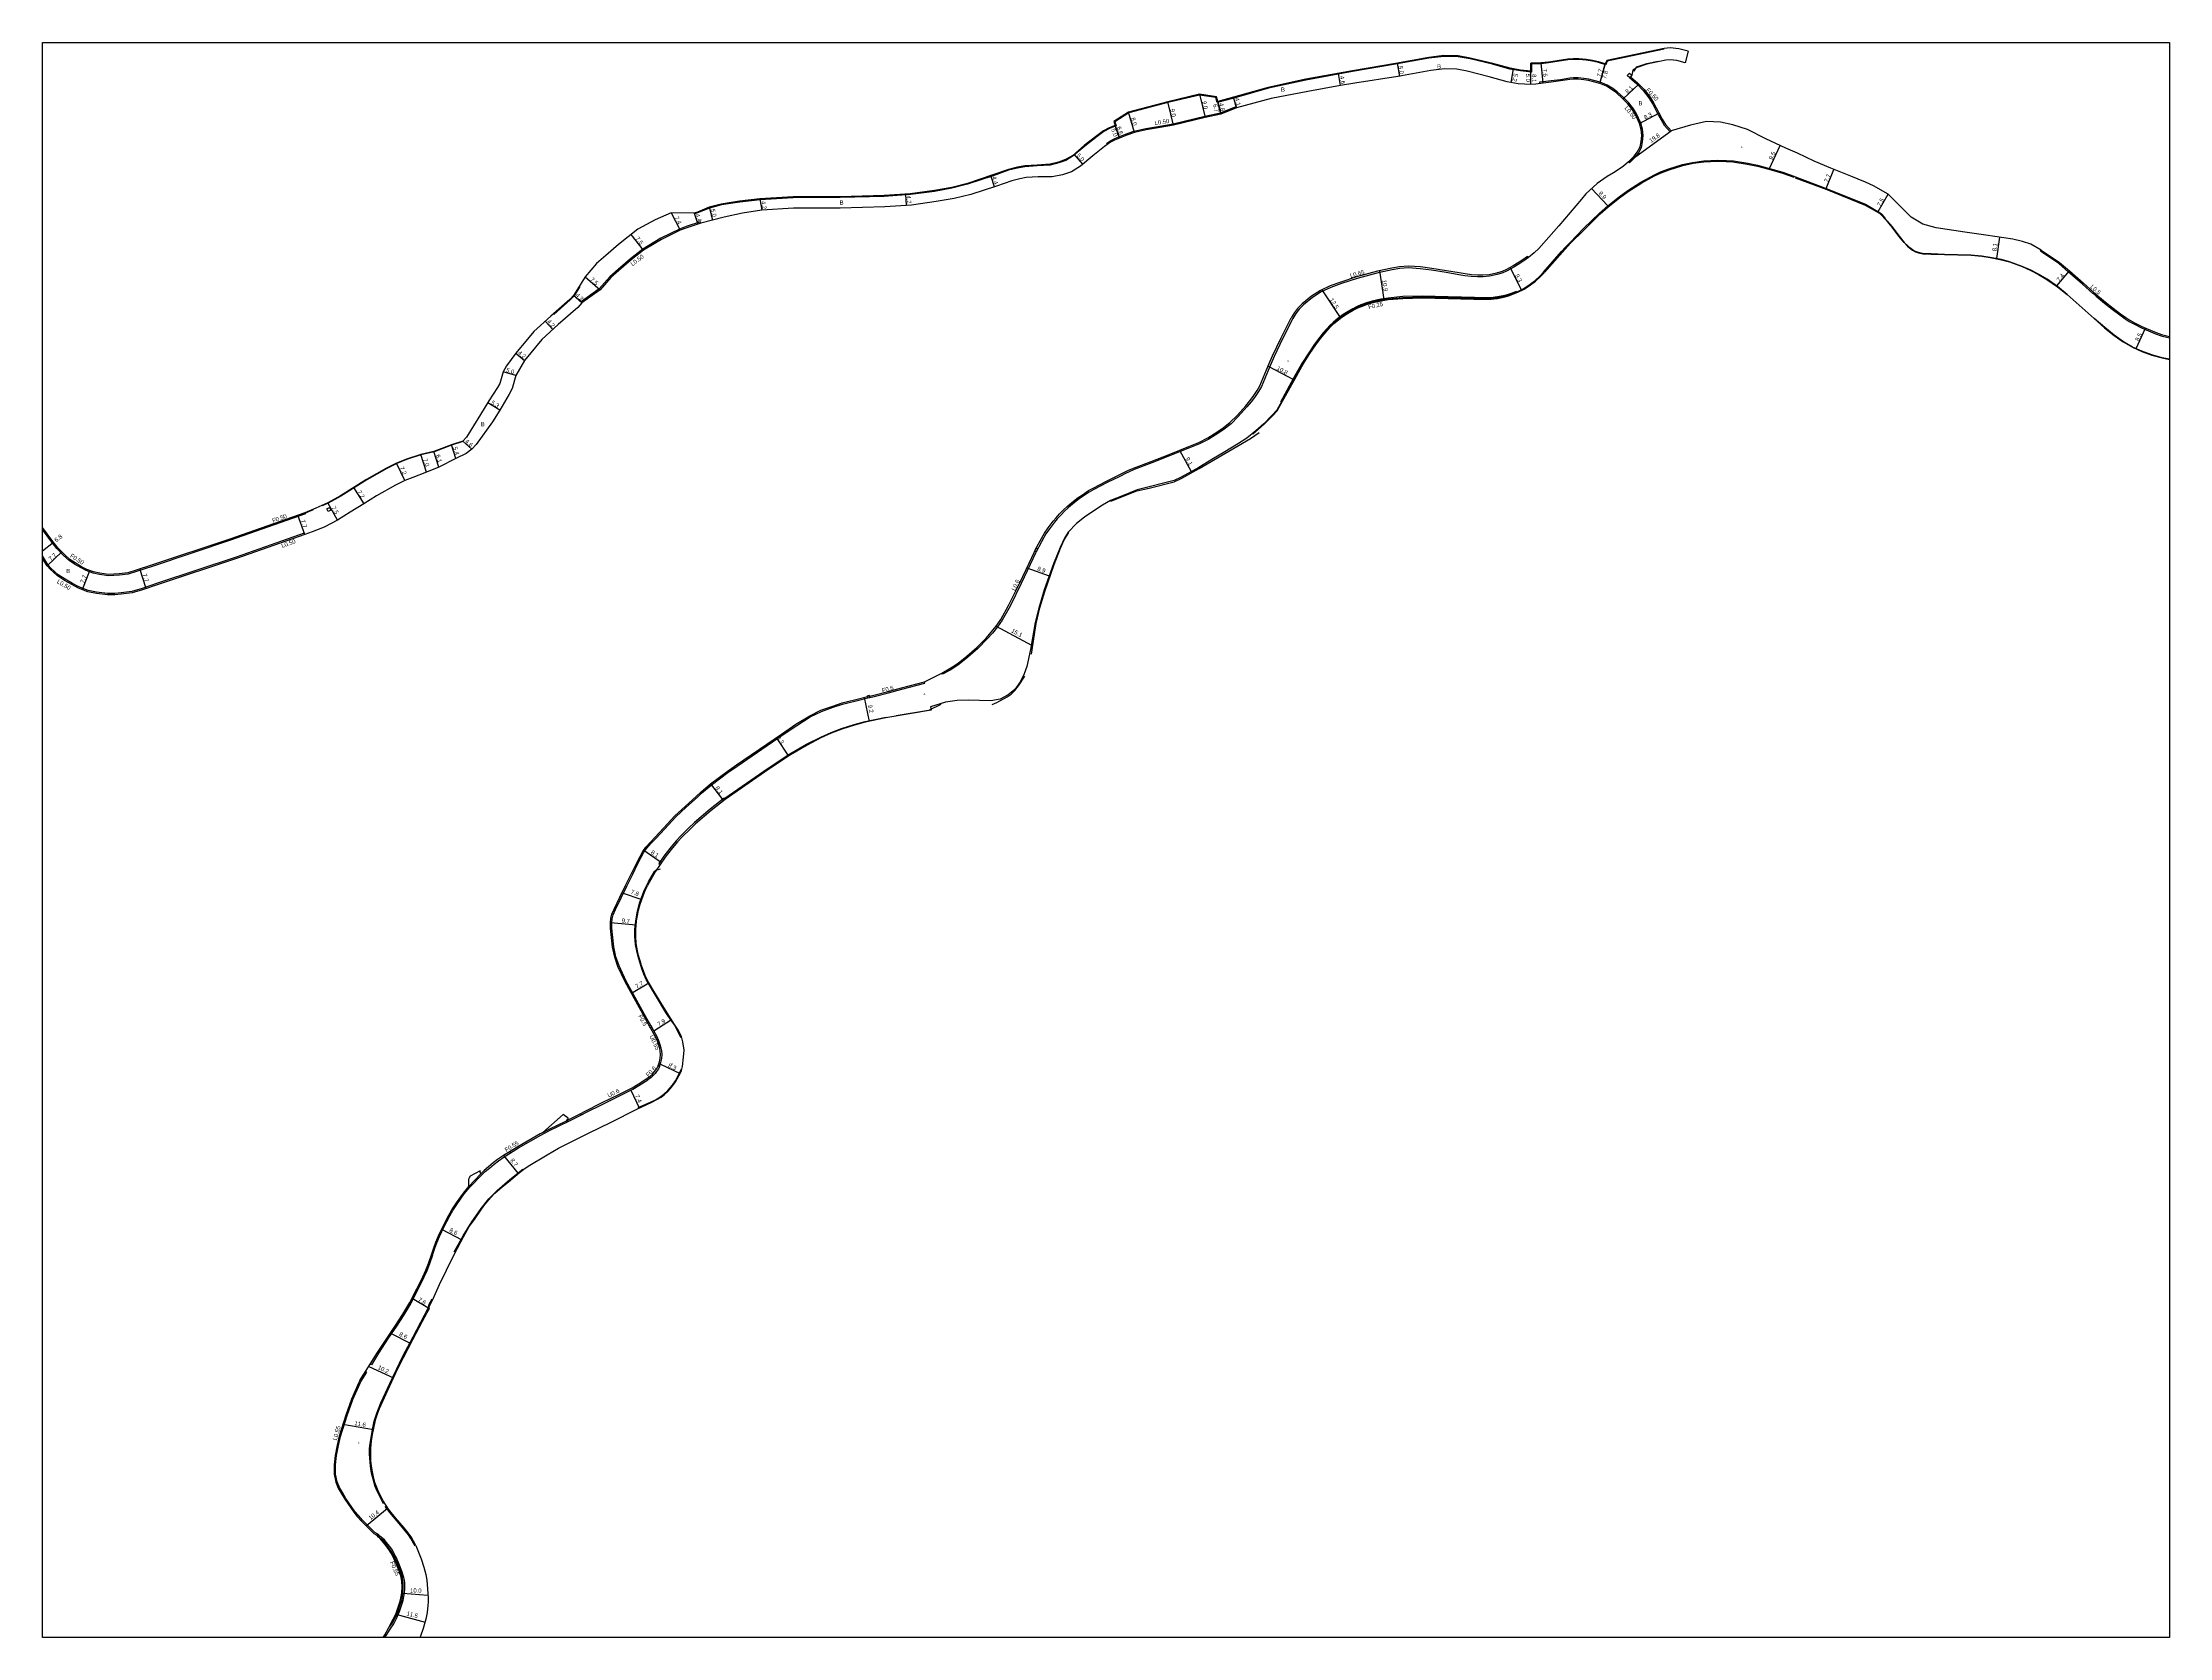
# Model space of a CAD drawing. Header units: metres. Extents: x -4000 to 0, y -102000 to -99000.
# Drawn here: x -3200 to -2400, y -99600 to -99000 of the extents above; entities that cross this region are included whole.
import ezdxf

# ---------------------------------------------------------------- set-up
doc = ezdxf.new("R2010")
doc.units = ezdxf.units.M
doc.header["$LTSCALE"] = 2.5
for name, color, linetype in [('側溝・桝', 7, 'Continuous'), ('図郭', 7, 'Continuous'), ('幅員', 7, 'Continuous'), ('歩道・分離帯・安全施設', 7, 'Continuous'), ('舗装', 7, 'Continuous'), ('道路', 7, 'Continuous')]:
    doc.layers.add(name, color=color, linetype=linetype)
doc.styles.get("Standard").update_dxf_attribs({"font": ''})
doc.styles.add('YOKO_DECO', font='')
doc.styles.get('Standard').set_extended_font_data('@MS PGothic')
doc.styles.get('YOKO_DECO').set_extended_font_data('MS PGothic')

msp = doc.modelspace()

# ---------------------------------------------------------------- linework, layer by layer
at = {"layer": '側溝・桝'}
for points in [[(-2603.44, -99044.84), (-2603.09, -99045.2), (-2600.98, -99043.14), (-2599.76, -99041.57), (-2598.6, -99039.43), (-2598.16, -99037.32), (-2597.96, -99035.01), (-2598.15, -99032.61), (-2598.86, -99030.33), (-2600.43, -99026.82), (-2601.57, -99024.98), (-2603.38, -99022.7), (-2605.32, -99020.64), (-2607.68, -99018.59), (-2609.31, -99017.35), (-2611.46, -99015.98), (-2614.08, -99014.92), (-2616.53, -99014.24), (-2618.41, -99013.77), (-2620.22, -99013.49), (-2622.43, -99013.33), (-2624.18, -99013.3), (-2625.54, -99013.37), (-2629.1, -99013.98), (-2632.59, -99014.44), (-2635.6, -99014.76), (-2636.99, -99014.94), (-2636.92, -99015.44)], [(-2603.01, -99013.24), (-2600.39, -99015.51), (-2598, -99018.05), (-2595.78, -99020.86), (-2594.33, -99023.13), (-2592.64, -99026.49), (-2591.2, -99029.12), (-2590.01, -99031.1), (-2587.78, -99033.57), (-2587.41, -99033.23)], [(-2799.4, -99038.3), (-2799.68, -99037.89), (-2798.54, -99037.09), (-2796.99, -99036.24), (-2795.16, -99035.46), (-2792.68, -99034.51), (-2789.47, -99033.4), (-2785.03, -99032.34), (-2779.77, -99031.5), (-2774.78, -99030.59), (-2762.83, -99027.71), (-2756.94, -99026.41), (-2751.06, -99024.09), (-2750.88, -99024.55)], [(-2952.34, -99067.96), (-2952.5, -99067.48), (-2957.89, -99069.22), (-2960.42, -99070.18), (-2967.4, -99073.65), (-2974.25, -99077.72), (-2978.89, -99081.35), (-2983.52, -99085.34), (-2986.63, -99088.09), (-2990.63, -99092.71), (-2997.41, -99097.53), (-2997.12, -99097.94)], [(-2428.11, -99094.97), (-2428.78, -99094.39), (-2432.69, -99090.96), (-2438, -99086.33), (-2441.65, -99083.18), (-2448.5, -99078.48), (-2448.2, -99078.06)], [(-2641.08, -99080.89), (-2641.91, -99081.51), (-2644.31, -99083.11), (-2646.61, -99084.53), (-2649.05, -99085.84), (-2650.79, -99086.61), (-2652.93, -99087.32), (-2655.74, -99087.94), (-2658.16, -99088.14), (-2660.25, -99088.11), (-2662.6, -99087.99), (-2665.01, -99087.73), (-2667.32, -99087.35), (-2672.08, -99086.51), (-2677.51, -99085.63), (-2681.82, -99085.07), (-2686.25, -99084.76), (-2689.51, -99085.04), (-2692.42, -99085.53), (-2697.67, -99086.68), (-2705.56, -99088.83), (-2711.38, -99090.66), (-2715.41, -99092.15), (-2719.09, -99093.84), (-2722.31, -99095.94), (-2725.71, -99098.66), (-2727.35, -99100.33), (-2728.63, -99101.9), (-2729.78, -99103.87), (-2733.6, -99111.42), (-2736.79, -99118.05), (-2738.03, -99121), (-2739.02, -99123.37), (-2741.54, -99129.38), (-2742.66, -99131.25), (-2744.2, -99133.49), (-2745.44, -99135.12), (-2746.97, -99137), (-2750.26, -99140.72), (-2752.97, -99143.38), (-2756.07, -99145.84), (-2758.96, -99147.7), (-2761.37, -99149.18), (-2764.8, -99151.02), (-2768.62, -99152.53), (-2776.08, -99155.52), (-2782.75, -99158.14), (-2789.42, -99160.66), (-2791.56, -99161.57), (-2792.47, -99162.06), (-2795.01, -99163.35), (-2799.53, -99165.55), (-2804.56, -99168.13), (-2806.3, -99169.09), (-2808.53, -99170.6), (-2810.06, -99171.67), (-2811.8, -99173.03), (-2813.39, -99174.31), (-2814.22, -99175.02), (-2815.54, -99176.23), (-2817, -99177.74), (-2818.34, -99179.22), (-2819.34, -99180.4), (-2821.23, -99182.88), (-2822.58, -99184.84), (-2824.28, -99187.79), (-2825.32, -99189.71), (-2825.67, -99190.42)], [(-2645.62, -99093.87), (-2645.69, -99093.62), (-2647.21, -99094.27), (-2648.68, -99094.8), (-2650.04, -99095.14), (-2652.79, -99095.69), (-2655.24, -99096.01), (-2657.61, -99096.09), (-2661.45, -99095.97), (-2681.09, -99095.45), (-2688.41, -99095.6), (-2693.81, -99096.13), (-2696.63, -99096.55), (-2699.88, -99097.27), (-2701.69, -99097.8), (-2704.1, -99098.7), (-2705.51, -99099.33), (-2707.18, -99100.22), (-2709.55, -99101.55), (-2710.83, -99102.36), (-2712.13, -99103.28), (-2713.56, -99104.41), (-2714.58, -99105.28), (-2715.84, -99106.49), (-2716.99, -99107.72), (-2718.3, -99109.26), (-2719.61, -99110.85), (-2721.53, -99113.43), (-2723.76, -99116.69), (-2726.34, -99120.78), (-2727.45, -99122.71), (-2729.48, -99126.25), (-2734.32, -99135.26), (-2734.1, -99135.38)], [(-2427.58, -99095.42), (-2424.42, -99098.11), (-2421.55, -99100.35), (-2418.68, -99102.48), (-2416.64, -99103.9), (-2415.11, -99104.9), (-2413.09, -99106.01), (-2410.57, -99107.3), (-2408.82, -99108.11), (-2405.24, -99109.54), (-2403.17, -99110.28), (-2400, -99111.07)], [(-3101.31, -99176.89), (-3101.15, -99177.36), (-3129.35, -99187.24), (-3158.81, -99197.08), (-3164.64, -99198.98), (-3167.78, -99199.99), (-3171.08, -99200.37), (-3173.14, -99200.52), (-3175.18, -99200.57), (-3178.57, -99200.14), (-3180.92, -99199.66), (-3183.55, -99198.65), (-3185.53, -99197.62), (-3187.97, -99196.2), (-3190, -99194.89), (-3192.13, -99192.92), (-3194.6, -99190.37), (-3196.85, -99187.49), (-3200, -99183.22)], [(-3101.37, -99185.07), (-3101.54, -99184.6), (-3127.18, -99193.58), (-3156.71, -99203.44), (-3162.58, -99205.36), (-3166.36, -99206.57), (-3170.46, -99207.05), (-3172.82, -99207.21), (-3175.52, -99207.28), (-3179.67, -99206.75), (-3182.81, -99206.11), (-3186.29, -99204.77), (-3188.76, -99203.5), (-3191.48, -99201.91), (-3194.12, -99200.21), (-3196.82, -99197.71), (-3197.88, -99196.61), (-3200, -99193.16)], [(-2826.24, -99191.56), (-2826.5, -99192.08), (-2828.5, -99196.37), (-2831.86, -99203.52), (-2836.08, -99212.02), (-2839.1, -99217.31), (-2840.84, -99219.83), (-2842.72, -99222.16), (-2844.69, -99224.37), (-2848.25, -99227.97), (-2851.97, -99231.24), (-2855.22, -99233.82), (-2856.91, -99235), (-2858.64, -99236.07), (-2861.54, -99237.66), (-2861.8, -99237.19)], [(-2971.23, -99369.74), (-2971.24, -99369.74), (-2973.06, -99366.51), (-2980.43, -99353.12), (-2983.16, -99347.35), (-2984.31, -99343.99), (-2985.09, -99340.19), (-2985.81, -99333.15), (-2985.85, -99331.09), (-2985.79, -99329.6), (-2985.39, -99328.11), (-2984.53, -99326.19), (-2982.36, -99321.73), (-2980.22, -99317.36), (-2978.03, -99312.87), (-2976.05, -99308.82), (-2974.8, -99306.46), (-2973.78, -99304.63), (-2972.68, -99303.06), (-2971.15, -99301.34), (-2969.2, -99299.34), (-2966.12, -99295.95), (-2961.76, -99291.32), (-2957.98, -99287.74), (-2953.69, -99283.84), (-2952.11, -99282.38), (-2948.51, -99279.32), (-2942.21, -99274.62), (-2938.71, -99272.19), (-2921.79, -99260.59), (-2916.34, -99256.9), (-2911.21, -99253.67), (-2907.06, -99251.67), (-2902.63, -99250.07), (-2899.11, -99248.92), (-2897.57, -99248.53), (-2893.49, -99247.47), (-2889.62, -99246.56)], [(-2888.85, -99246.37), (-2887.21, -99245.97), (-2881.82, -99244.62), (-2876.76, -99243.24), (-2868.17, -99240.95), (-2868.29, -99240.45)], [(-2943.22, -99284.81), (-2943.63, -99284.28), (-2948.93, -99288.42), (-2954.81, -99293.46), (-2957.03, -99295.55), (-2959.79, -99298.25), (-2961.73, -99300.3), (-2964.11, -99303.16), (-2966.37, -99306.08), (-2968.25, -99308.9), (-2967.69, -99309.26)], [(-2968.45, -99385.01), (-2967.92, -99385.2), (-2967.38, -99383.65), (-2967.09, -99382.21), (-2967, -99380.68), (-2967.08, -99379.33), (-2967.27, -99378.26), (-2967.64, -99377.01), (-2968.18, -99375.49), (-2968.84, -99374.05), (-2970.8, -99370.41)], [(-2997.56, -99402.88), (-2997.33, -99403.37), (-2995.65, -99402.54), (-2989.29, -99399.32), (-2982.96, -99396.2), (-2977.95, -99393.71), (-2975.66, -99392.4), (-2972.33, -99390.27), (-2972.65, -99389.78)], [(-2967.92, -99385.2), (-2968.33, -99386.04), (-2969.06, -99387.14), (-2969.61, -99387.84), (-2970.46, -99388.78), (-2971.19, -99389.45), (-2972.33, -99390.27)], [(-3053.72, -99455.99), (-3053.32, -99456.12), (-3053.09, -99455.43), (-3052.29, -99453.19), (-3051.67, -99451.48), (-3050.66, -99449.16), (-3049.81, -99447.22), (-3049.07, -99445.67), (-3046.79, -99441.39), (-3045.67, -99439.42), (-3043.92, -99436.76), (-3041.38, -99433.17), (-3039.28, -99430.57), (-3034.75, -99425.98), (-3033.5, -99424.74), (-3031.91, -99423.4), (-3030.16, -99421.92), (-3028.56, -99420.65), (-3026.32, -99419.18), (-3020.98, -99415.86), (-3012.59, -99411.06), (-3009.26, -99409.32), (-3002.07, -99405.83), (-2997.33, -99403.37)], [(-3011.77, -99410.02), (-3009.49, -99408.83), (-3002.91, -99405.59)], [(-3039.61, -99430.31), (-3035.12, -99425.6)], [(-3053.32, -99456.12), (-3054.42, -99459.43), (-3055.48, -99462.03), (-3056.61, -99464.48), (-3058.8, -99469.04), (-3061.49, -99474.2), (-3064.09, -99478.62), (-3066.85, -99482.9), (-3069.95, -99487.43), (-3073.63, -99493.06), (-3076.33, -99497.43), (-3076.72, -99497.2)], [(-3073.89, -99561.17), (-3075.03, -99560.51), (-3077.93, -99557.64), (-3079.61, -99555.89), (-3081.21, -99554.13), (-3082.49, -99552.59), (-3085.86, -99547.73), (-3087.19, -99545.48), (-3088.3, -99543.55), (-3089.22, -99541.47), (-3089.78, -99538.58), (-3089.76, -99535.07), (-3089.37, -99531.59), (-3088.65, -99527.75), (-3087.89, -99524.41), (-3085.44, -99516.56), (-3083.3, -99510.49), (-3080.57, -99504.34), (-3080.16, -99503.61)], [(-3080.61, -99503.36), (-3080.16, -99503.61), (-3078.06, -99500.25), (-3078.47, -99499.97)], [(-3071.22, -99600), (-3070.76, -99599.27), (-3069.3, -99596.83), (-3067.93, -99594.82), (-3066.81, -99592.86), (-3065.74, -99590.28), (-3065.08, -99588.32), (-3064.33, -99586.06), (-3064.08, -99584.63), (-3063.87, -99583.39), (-3063.73, -99581.58), (-3063.78, -99579.47), (-3063.88, -99578.41), (-3064.11, -99577.41), (-3064.85, -99575), (-3065.94, -99572.22), (-3066.88, -99569.98), (-3067.69, -99568.48), (-3068.43, -99567.22), (-3069.41, -99565.77), (-3070.7, -99564.1), (-3071.41, -99563.28), (-3073.15, -99561.93)], [(-3069.82, -99596.52), (-3068.43, -99594.53), (-3067.32, -99592.61), (-3066.27, -99590.08), (-3065.62, -99588.14), (-3064.89, -99585.92), (-3064.65, -99584.54), (-3064.44, -99583.32), (-3064.31, -99581.57), (-3064.36, -99579.51), (-3064.45, -99578.5), (-3064.67, -99577.56), (-3065.4, -99575.18), (-3066.42, -99572.43), (-3067.37, -99570.26), (-3068.18, -99568.79), (-3068.92, -99567.53), (-3069.88, -99566.1), (-3071.14, -99564.46), (-3071.8, -99563.7), (-3073.11, -99562.68)]]:
    msp.add_lwpolyline(points, dxfattribs=at)
for points in [[(-2603.92, -99012.45), (-2603.13, -99011.54), (-2602.23, -99012.33), (-2603.01, -99013.24)], [(-2427.78, -99094.57), (-2427.25, -99095.02), (-2427.58, -99095.42), (-2428.11, -99094.97)], [(-3091.59, -99175.96), (-3092.59, -99176.42), (-3093.05, -99175.42), (-3092.05, -99174.96)], [(-2826.78, -99191.29), (-2826.22, -99190.15), (-2825.67, -99190.42), (-2826.24, -99191.56)], [(-2889.62, -99246.56), (-2888.85, -99246.37), (-2889.03, -99245.65), (-2889.8, -99245.83)], [(-2970.8, -99370.41), (-2971.3, -99370.68), (-2971.68, -99369.98), (-2971.18, -99369.71)], [(-3073.09, -99561.88), (-3073.78, -99561.09), (-3074.29, -99561.53), (-3073.6, -99562.32)]]:
    msp.add_lwpolyline(points, close=True, dxfattribs=at)
at = {"layer": '図郭'}
msp.add_lwpolyline([(-3200, -99000), (-2400, -99000), (-2400, -99600), (-3200, -99600)], close=True, dxfattribs=at)
at = {"layer": '幅員'}
for points in [[(-2690.53, -99007.8), (-2689.63, -99012.72)], [(-2640.21, -99015.82), (-2640.24, -99007.72)], [(-2635.54, -99015.26), (-2636.35, -99007.7)], [(-2614.24, -99015.39), (-2612.17, -99007.87)], [(-2614.24, -99015.39), (-2612.2, -99007.97)], [(-2711.74, -99016.12), (-2712.57, -99011.6)], [(-2646.82, -99009.89), (-2647.68, -99015.02)], [(-2640.21, -99015.82), (-2640.23, -99010.82)], [(-2605.45, -99021.23), (-2599.55, -99015.68)], [(-2774.67, -99031.08), (-2776.78, -99022.33)], [(-2764.83, -99019.44), (-2762.72, -99028.19)], [(-2756.79, -99026.89), (-2758.39, -99020.38)], [(-2757.94, -99022.23), (-2756.79, -99026.89)], [(-2750.88, -99024.55), (-2752.01, -99020.61)], [(-2797.08, -99029.67), (-2794.98, -99035.93)], [(-2794.98, -99035.93), (-2796.57, -99031.19)], [(-2789.33, -99033.88), (-2791.58, -99026.21)], [(-2599.33, -99030.51), (-2592.05, -99026.52)], [(-2603.44, -99044.84), (-2587.41, -99033.23)], [(-2550.44, -99047.34), (-2546.41, -99038.75)], [(-2808.75, -99045.82), (-2811.98, -99042)], [(-2529.08, -99054.87), (-2526.22, -99047.72)], [(-2841.98, -99054.26), (-2843.36, -99050.08)], [(-2617.36, -99054.94), (-2611.23, -99061.42)], [(-2949.23, -99061.97), (-2947.96, -99066.81)], [(-2930.15, -99058.86), (-2929.48, -99063.01)], [(-2875.04, -99061.24), (-2875.31, -99057.05)], [(-2509.51, -99063.6), (-2505.84, -99057.06)], [(-2963.52, -99064.01), (-2960.22, -99070.64)], [(-2954.91, -99064.16), (-2953.56, -99068.35)], [(-2973.97, -99078.13), (-2978.59, -99072.23)], [(-2464.96, -99081.29), (-2463.77, -99073.23)], [(-2697.15, -99085.89), (-2695.54, -99096.65)], [(-2648.02, -99084.66), (-2643.81, -99092.99)], [(-2442.41, -99091.58), (-2437.66, -99085.94)], [(-2997.12, -99097.94), (-3000.23, -99095.12)], [(-2995.96, -99088.17), (-2990.29, -99093.08)], [(-2718.82, -99093.04), (-2711.98, -99103.48)], [(-3010.9, -99104.84), (-3008.08, -99107.96)], [(-2412.52, -99115.16), (-2408.95, -99107.48)], [(-3021.95, -99116.88), (-3018.72, -99119.56)], [(-3021.95, -99125.27), (-3026.75, -99123.85)], [(-2738.98, -99121.69), (-2729.48, -99126.79)], [(-3028.05, -99138.33), (-3032.54, -99135.5)], [(-3044.56, -99156.49), (-3046.23, -99151.35)], [(-3038.53, -99153.03), (-3041.96, -99149.97)], [(-3063.7, -99164.78), (-3066.82, -99158.28)], [(-3055.56, -99161.63), (-3057.75, -99154.98)], [(-3050.99, -99159.72), (-3052.79, -99153.89)], [(-2772.38, -99153.38), (-2767.97, -99161.39)], [(-3082.98, -99167.45), (-3079.17, -99173.56)], [(-3089.04, -99179.71), (-3092.66, -99173.13)], [(-3101.37, -99185.07), (-3103.92, -99177.8)], [(-3200, -99191.22), (-3195.84, -99187.97)], [(-3198.28, -99196.92), (-3192.75, -99191.56)], [(-3185.02, -99205.79), (-3182.26, -99198.61)], [(-3161, -99205.37), (-3163.39, -99198.05)], [(-2829.74, -99197.58), (-2821.35, -99200.6)], [(-2841.32, -99219.51), (-2828.06, -99226.66)], [(-2890.96, -99246.35), (-2889.03, -99255.39)], [(-2924, -99261.5), (-2919.42, -99268.44)], [(-2948.82, -99278.93), (-2943.84, -99285.29)], [(-2973.87, -99303.88), (-2967.13, -99308.44)], [(-2981.99, -99319.84), (-2974.57, -99322.38)], [(-2986.35, -99331.08), (-2976.66, -99331.89)], [(-2978.5, -99357.66), (-2971.9, -99353.75)], [(-2970.04, -99371.83), (-2963.46, -99367.53)], [(-2967.62, -99384.35), (-2960.12, -99387.79)], [(-2978.7, -99394.08), (-2975.59, -99400.8)], [(-3026.6, -99418.72), (-3021.07, -99425.48)], [(-3049.9, -99446.42), (-3042.33, -99450.47)], [(-3061.01, -99472.36), (-3054.48, -99476.21)], [(-3069.12, -99485.47), (-3061.51, -99489.44)], [(-3077.29, -99498.1), (-3068.02, -99502.36)], [(-3086.99, -99519.71), (-3075.53, -99521.78)], [(-3078.29, -99558), (-3070.22, -99551.39)], [(-3064.44, -99583.32), (-3055.04, -99584.1)], [(-3067.12, -99591.21), (-3056.13, -99594.19)]]:
    msp.add_lwpolyline(points, dxfattribs=at)
at = {"layer": '歩道・分離帯・安全施設'}
for points in [[(-2590.04, -99002.49), (-2611.46, -99007.06), (-2611.89, -99007.97), (-2611.99, -99008.33), (-2614.77, -99007.57), (-2617.03, -99007), (-2619.44, -99006.62), (-2622.12, -99006.43), (-2624.29, -99006.39), (-2626.31, -99006.5), (-2630.24, -99007.17), (-2633.5, -99007.7), (-2636.33, -99008), (-2639.94, -99008.01), (-2639.93, -99011.15), (-2644.12, -99010.64), (-2648.05, -99009.98), (-2654.6, -99008.19), (-2663.07, -99006.11), (-2667.56, -99005.32), (-2672.95, -99005.21), (-2678.52, -99005.9), (-2691.08, -99008.2), (-2707.29, -99010.94), (-2724.8, -99014.13), (-2738.91, -99017.17), (-2751.93, -99020.9), (-2758.15, -99022.59), (-2758.63, -99020.65), (-2764.81, -99019.74), (-2776.71, -99022.61), (-2791.46, -99026.48), (-2796.73, -99029.8), (-2796.21, -99031.36), (-2798.67, -99032.36), (-2800.77, -99033.52), (-2803.34, -99035.32), (-2807.97, -99039), (-2812.33, -99042.68), (-2815.06, -99044.33), (-2817.73, -99045.31), (-2820.97, -99046.09), (-2825.85, -99046.43), (-2830.51, -99046.74), (-2833.23, -99047.22), (-2836.63, -99048.06), (-2842.45, -99050.09), (-2852.07, -99053.27), (-2857.93, -99054.82), (-2864.49, -99055.99), (-2873.59, -99057.23), (-2883.39, -99057.87), (-2899.99, -99058.34), (-2917.67, -99058.38), (-2930.13, -99059.16), (-2937.75, -99060.02), (-2944.67, -99061.08), (-2949.13, -99062.25), (-2953.6, -99064.05), (-2954.82, -99064.44)], [(-2600.66, -99009.7), (-2600.33, -99009.17), (-2596.6, -99007.89), (-2592.36, -99006.99)], [(-2601.37, -99010.83), (-2600.66, -99009.7)], [(-2635.06, -99086.49), (-2628.33, -99078.81), (-2625.23, -99075.46), (-2620.3, -99070.54), (-2614.12, -99064.43), (-2611.07, -99061.75), (-2606.86, -99058.39), (-2603.66, -99056.08), (-2598.43, -99052.72), (-2593.65, -99050.15), (-2591.19, -99049.07), (-2588.19, -99047.88), (-2583.02, -99046.3), (-2579.18, -99045.44), (-2575.12, -99044.85), (-2570.01, -99044.65), (-2566.75, -99044.72), (-2564.22, -99044.93), (-2558.78, -99045.72), (-2554.92, -99046.56), (-2550.72, -99047.65), (-2545.57, -99049.2), (-2541.34, -99050.7)], [(-2540.77, -99050.9), (-2528.91, -99055.33), (-2514.47, -99061.15), (-2509.07, -99064.15), (-2506.01, -99067.28), (-2504.24, -99069.37), (-2501.71, -99072.85), (-2499.84, -99075.21), (-2498.54, -99076.57), (-2497.73, -99077.29), (-2496.71, -99078.06), (-2495.49, -99078.71), (-2494.43, -99079.12), (-2492.77, -99079.5), (-2490.98, -99079.66)], [(-2490.75, -99079.55), (-2489.68, -99079.59), (-2484.66, -99079.79), (-2474.58, -99080.02), (-2470.58, -99080.41), (-2467.41, -99080.88), (-2463.22, -99081.72), (-2460.16, -99082.56), (-2455.37, -99084.31), (-2452.14, -99085.7), (-2449.25, -99087.23), (-2446.08, -99089.18), (-2442.09, -99091.89), (-2438.48, -99094.81), (-2428.29, -99103.81), (-2424.41, -99107.27), (-2420.85, -99110.18), (-2417.38, -99112.61), (-2413.92, -99114.61), (-2410.35, -99116.23), (-2406.64, -99117.59), (-2402.78, -99118.66), (-2400, -99119.2)], [(-2735.44, -99138.28), (-2734.18, -99135.99), (-2729.02, -99126.58), (-2726.95, -99122.94), (-2725.84, -99121.04), (-2723.27, -99116.98), (-2721.03, -99113.72), (-2719.17, -99111.18), (-2717.91, -99109.67), (-2716.55, -99108.06), (-2715.39, -99106.86), (-2714.25, -99105.7), (-2713.18, -99104.83), (-2711.81, -99103.71), (-2710.53, -99102.84), (-2709.16, -99101.99), (-2706.98, -99100.72), (-2705.25, -99099.83), (-2703.92, -99099.24), (-2701.59, -99098.39), (-2699.69, -99097.84), (-2696.53, -99097.11), (-2693.89, -99096.72), (-2688.33, -99096.24), (-2681.07, -99096), (-2661.62, -99096.51), (-2657.6, -99096.58), (-2655.16, -99096.54), (-2652.74, -99096.26), (-2649.91, -99095.65), (-2648.63, -99095.29), (-2646.97, -99094.71), (-2645.1, -99093.92), (-2642.75, -99092.72), (-2640.31, -99091.16), (-2638.42, -99089.71), (-2636.66, -99088.13), (-2635.24, -99086.65)], [(-2997.91, -99091.76), (-3000.05, -99095.25), (-3001.49, -99096.82), (-3007.7, -99102.27)], [(-2744.75, -99147.3), (-2740.46, -99143.57), (-2737.54, -99140.61), (-2735.53, -99138.39)], [(-3041.92, -99150.09), (-3046.19, -99151.47), (-3052.75, -99154.01), (-3057.72, -99155.1), (-3063.11, -99156.88), (-3066.76, -99158.4), (-3070.55, -99160.22), (-3078.02, -99164.51), (-3087.81, -99170.62), (-3092.6, -99173.25), (-3094.8, -99174.26)], [(-2798.2, -99172.55), (-2788.38, -99168.68), (-2783.71, -99167.59), (-2774.38, -99165.29), (-2771.5, -99163.91), (-2764.94, -99160.23), (-2760.45, -99157.6), (-2745.67, -99148.91), (-2742.42, -99146.65)], [(-3098.17, -99175.75), (-3101.27, -99177.01), (-3108.5, -99179.54)], [(-2828, -99230.07), (-2826.22, -99218.58), (-2824.9, -99212.6), (-2823.03, -99206.46), (-2819.45, -99196.31), (-2817.07, -99190.19), (-2815.68, -99187.11), (-2814.04, -99184.31)], [(-2842.8, -99249.06), (-2841.09, -99248.28), (-2837.23, -99246.14), (-2835.73, -99245.13), (-2834.3, -99243.74), (-2832.97, -99242), (-2830.52, -99238.4)], [(-2943.35, -99284.22), (-2927.07, -99273.03), (-2918.9, -99267.58), (-2912.62, -99264.01), (-2907.29, -99261.29), (-2903.42, -99259.53), (-2899.51, -99258.01), (-2894.69, -99256.53), (-2890.54, -99255.4), (-2882.68, -99253.73)], [(-2878.9, -99253.13), (-2866.76, -99251.12)], [(-2866.44, -99250.97), (-2861.98, -99248.85)], [(-2959.81, -99374.45), (-2962.36, -99369.57), (-2963.49, -99368.04), (-2965.59, -99364.88), (-2969.1, -99359), (-2972.9, -99352.53), (-2973.86, -99350.45), (-2974.61, -99348.47), (-2975.77, -99344.75), (-2976.39, -99342.3), (-2976.91, -99339.29), (-2977.18, -99336.15), (-2977.16, -99333.65), (-2976.9, -99330.5), (-2976.38, -99327.39), (-2975.46, -99323.75), (-2973.84, -99319.39), (-2972.05, -99315.75), (-2969.85, -99311.83), (-2969.65, -99311.56), (-2969.33, -99311.4), (-2967.54, -99310.87)], [(-2975.92, -99400.63), (-2971.27, -99398.57), (-2969.5, -99397.73), (-2967.85, -99396.74), (-2966.26, -99395.58), (-2964.81, -99394.22), (-2963.08, -99392.2), (-2961.98, -99390.63), (-2961.17, -99389.24), (-2960.24, -99387.4), (-2959.72, -99386.04)], [(-2997.4, -99403.24), (-2997.76, -99403.13)], [(-3045.14, -99454.92), (-3041.85, -99448.92), (-3038.59, -99443.67), (-3035.06, -99438.58), (-3032.12, -99435.01), (-3029.06, -99431.86), (-3024.28, -99427.73), (-3019.32, -99423.77)], [(-3071.72, -99549.73), (-3074.17, -99544.92), (-3074.93, -99543.17), (-3076.23, -99538.23), (-3076.69, -99535.5), (-3077, -99530.95), (-3077.01, -99528.89), (-3076.83, -99527.08), (-3075.91, -99521.74), (-3075.21, -99518.64), (-3074.28, -99515.56), (-3072.76, -99511.74), (-3069.4, -99504.42), (-3064.46, -99494.22), (-3060.57, -99486.86), (-3054.77, -99475.81), (-3054.53, -99474.65), (-3053.5, -99472.64)], [(-3059.8, -99565.65), (-3061.42, -99562.72), (-3062.33, -99561.45), (-3065.87, -99557.15), (-3068.74, -99553.73), (-3071.18, -99550.69)]]:
    msp.add_lwpolyline(points, dxfattribs=at)
msp.add_point((-3023.96, -99417.4, 128.82), dxfattribs=at)
at = {"layer": '道路'}
for points in [[(-2580.99, -99003.24), (-2584.51, -99002.33), (-2587.8, -99002.04), (-2590.04, -99002.19), (-2611.67, -99006.8), (-2612.17, -99007.87), (-2612.2, -99007.97), (-2614.7, -99007.28), (-2616.97, -99006.71), (-2619.4, -99006.33), (-2622.1, -99006.14), (-2624.3, -99006.09), (-2626.35, -99006.2), (-2630.29, -99006.88), (-2633.54, -99007.41), (-2636.35, -99007.7), (-2640.24, -99007.72), (-2640.23, -99010.82), (-2644.08, -99010.35), (-2647.99, -99009.69), (-2654.53, -99007.91), (-2663.01, -99005.82), (-2667.53, -99005.02), (-2672.97, -99004.91), (-2678.57, -99005.61), (-2691.13, -99007.91), (-2707.34, -99010.65), (-2724.85, -99013.84), (-2738.98, -99016.88), (-2752.01, -99020.61), (-2757.94, -99022.23), (-2758.39, -99020.38), (-2764.83, -99019.44), (-2776.78, -99022.33), (-2791.58, -99026.21), (-2797.08, -99029.67), (-2796.57, -99031.19), (-2798.79, -99032.09), (-2800.92, -99033.27), (-2803.51, -99035.09), (-2808.16, -99038.77), (-2812.5, -99042.44), (-2815.19, -99044.06), (-2817.82, -99045.03), (-2821.01, -99045.8), (-2825.87, -99046.13), (-2830.55, -99046.44), (-2833.29, -99046.93), (-2836.71, -99047.78), (-2842.55, -99049.81), (-2852.15, -99052.99), (-2857.99, -99054.53), (-2864.54, -99055.7), (-2873.62, -99056.94), (-2883.41, -99057.58), (-2899.99, -99058.05), (-2917.68, -99058.09), (-2930.15, -99058.86), (-2937.79, -99059.72), (-2944.73, -99060.79), (-2949.23, -99061.97), (-2953.7, -99063.77), (-2954.91, -99064.16), (-2963.52, -99064.01), (-2969.58, -99066.72), (-2976.08, -99070.26), (-2983.34, -99075.94), (-2988.13, -99080.07), (-2991.62, -99083.16), (-2995.96, -99088.17), (-3000.23, -99095.12), (-3001.64, -99096.67), (-3008.8, -99102.95), (-3015.21, -99108.75), (-3021.95, -99116.88), (-3025.45, -99121.66), (-3026.75, -99123.85), (-3028.05, -99128.24), (-3028.83, -99129.79), (-3032.11, -99134.82), (-3035.3, -99139.9), (-3040.58, -99148.42), (-3041.96, -99149.97), (-3046.23, -99151.35), (-3052.79, -99153.89), (-3057.75, -99154.98), (-3063.15, -99156.77), (-3066.82, -99158.28), (-3070.61, -99160.1), (-3078.09, -99164.4), (-3087.88, -99170.51), (-3092.66, -99173.13), (-3097.15, -99175.2), (-3101.31, -99176.89), (-3129.51, -99186.77), (-3158.97, -99196.61), (-3164.79, -99198.51), (-3167.88, -99199.5), (-3171.13, -99199.87), (-3173.16, -99200.02), (-3175.15, -99200.06), (-3178.49, -99199.64), (-3180.78, -99199.17), (-3183.34, -99198.19), (-3185.29, -99197.18), (-3187.71, -99195.77), (-3189.69, -99194.49), (-3191.78, -99192.56), (-3194.22, -99190.04), (-3196.45, -99187.19), (-3200, -99182.38)], [(-2582.12, -99007.6), (-2585.27, -99006.78), (-2587.85, -99006.56), (-2589.42, -99006.66), (-2596.52, -99008.17), (-2600.23, -99009.45), (-2601.86, -99010.38), (-2602.23, -99012.33), (-2602.69, -99012.86), (-2600.05, -99015.15), (-2597.62, -99017.73), (-2595.37, -99020.57), (-2593.9, -99022.88), (-2592.2, -99026.25), (-2590.76, -99028.87), (-2589.61, -99030.8), (-2587.41, -99033.23)], [(-2580.99, -99003.24), (-2582.12, -99007.6)], [(-2603.44, -99044.84), (-2601.35, -99042.81), (-2600.18, -99041.29), (-2599.08, -99039.25), (-2598.65, -99037.25), (-2598.46, -99035.01), (-2598.65, -99032.7), (-2599.33, -99030.51), (-2600.88, -99027.05), (-2601.98, -99025.27), (-2603.75, -99023.03), (-2605.67, -99021), (-2608, -99018.97), (-2609.59, -99017.76), (-2611.69, -99016.43), (-2614.24, -99015.39), (-2616.66, -99014.73), (-2618.51, -99014.26), (-2620.27, -99013.99), (-2622.45, -99013.83), (-2624.17, -99013.8), (-2625.49, -99013.87), (-2629.02, -99014.47), (-2632.53, -99014.94), (-2635.54, -99015.26), (-2638.3, -99015.61), (-2640.21, -99015.82), (-2644.94, -99015.48), (-2649.11, -99014.78), (-2655.9, -99012.93), (-2664.1, -99010.71), (-2668.02, -99010.02), (-2672.71, -99009.92), (-2677.81, -99010.55), (-2690.27, -99012.83), (-2706.46, -99015.26), (-2711.74, -99016.12), (-2724.03, -99018.37), (-2737.82, -99021.09), (-2750.88, -99024.55), (-2756.79, -99026.89), (-2762.72, -99028.19), (-2774.67, -99031.08), (-2779.68, -99031.99), (-2784.93, -99032.83), (-2789.33, -99033.88), (-2792.5, -99034.98), (-2794.98, -99035.93), (-2796.77, -99036.69), (-2798.27, -99037.51), (-2800.52, -99039.09), (-2804.99, -99042.64), (-2809.58, -99046.51), (-2813.02, -99048.59), (-2816.37, -99049.82), (-2820.28, -99050.49), (-2825.57, -99050.52), (-2830.01, -99050.82), (-2832.37, -99051.24), (-2835.46, -99052), (-2841.13, -99053.98), (-2850.9, -99057.2), (-2857.08, -99058.64), (-2863.89, -99059.85), (-2873.2, -99061.12), (-2883.21, -99061.77), (-2899.93, -99062.25), (-2917.54, -99062.29), (-2929.48, -99063.01), (-2936.78, -99064.2), (-2943.57, -99065.65), (-2952.34, -99067.96), (-2957.72, -99069.69), (-2960.22, -99070.64), (-2967.16, -99074.09), (-2973.97, -99078.13), (-2978.58, -99081.74), (-2983.19, -99085.71), (-2986.28, -99088.45), (-2990.29, -99093.08), (-2997.12, -99097.94), (-2998.69, -99099.67), (-3006.01, -99106.09), (-3012.17, -99111.66), (-3018.72, -99119.56), (-3021.95, -99125.27), (-3023.38, -99130.09), (-3024.49, -99132.29), (-3026.27, -99135.31), (-3028.05, -99138.33), (-3030.81, -99142.7), (-3036.88, -99151.18), (-3038.53, -99153.03), (-3040.69, -99154.66), (-3044.56, -99156.49), (-3050.99, -99159.72), (-3055.56, -99161.63), (-3060.7, -99163.59), (-3063.7, -99164.78), (-3067.26, -99166.48), (-3074.39, -99170.58), (-3079.17, -99173.56), (-3084.24, -99176.72), (-3089.04, -99179.71), (-3094.09, -99182.27), (-3098.59, -99184.09), (-3101.37, -99185.07), (-3127.02, -99194.06), (-3156.55, -99203.92), (-3162.42, -99205.84), (-3166.25, -99207.06), (-3170.41, -99207.54), (-3172.8, -99207.71), (-3175.55, -99207.78), (-3179.75, -99207.25), (-3182.95, -99206.59), (-3186.5, -99205.23), (-3189, -99203.93), (-3191.74, -99202.33), (-3194.43, -99200.6), (-3197.17, -99198.07), (-3198.28, -99196.92), (-3200, -99194.11)], [(-2539.92, -99041.66), (-2544.31, -99039.74), (-2551.84, -99036.2), (-2558.71, -99032.72), (-2564.19, -99030.91), (-2568.86, -99029.94), (-2574.09, -99029.68), (-2580.17, -99031.03), (-2587.41, -99033.23)], [(-2735.66, -99138.13), (-2734.39, -99135.92), (-2729.25, -99126.37), (-2727.23, -99122.83), (-2726.12, -99120.91), (-2723.55, -99116.84), (-2721.32, -99113.58), (-2719.41, -99111), (-2718.1, -99109.43), (-2716.8, -99107.89), (-2715.66, -99106.67), (-2714.4, -99105.47), (-2713.4, -99104.61), (-2711.98, -99103.48), (-2710.69, -99102.58), (-2709.42, -99101.77), (-2707.05, -99100.45), (-2705.4, -99099.56), (-2704, -99098.94), (-2701.61, -99098.04), (-2699.82, -99097.52), (-2696.58, -99096.8), (-2693.78, -99096.38), (-2688.4, -99095.86), (-2681.09, -99095.71), (-2661.46, -99096.22), (-2657.61, -99096.35), (-2655.21, -99096.27), (-2652.75, -99095.95), (-2649.98, -99095.39), (-2648.6, -99095.05), (-2647.12, -99094.51), (-2645.13, -99093.66), (-2642.79, -99092.48), (-2640.45, -99090.96), (-2638.63, -99089.57), (-2636.87, -99087.93), (-2635.39, -99086.38), (-2628.72, -99078.64), (-2627.33, -99077.12), (-2625.47, -99075.21), (-2620.34, -99069.99), (-2614.41, -99064.2), (-2611.23, -99061.42), (-2607.01, -99058.01), (-2603.71, -99055.66), (-2598.85, -99052.49), (-2593.72, -99049.76), (-2591.41, -99048.7), (-2588.33, -99047.51), (-2583.14, -99045.91), (-2579.35, -99045.09), (-2575.1, -99044.49), (-2570.01, -99044.28), (-2566.6, -99044.34), (-2564.03, -99044.55), (-2558.64, -99045.37), (-2554.92, -99046.15), (-2550.44, -99047.34), (-2545.48, -99048.83), (-2541.6, -99050.19), (-2528.73, -99055), (-2514.3, -99060.79), (-2508.78, -99064.02), (-2508.39, -99064.34), (-2506.87, -99065.92)], [(-2603.44, -99044.84), (-2605.4, -99046.47), (-2606.6, -99047.34), (-2609.11, -99048.96), (-2611.48, -99050.35), (-2615.2, -99053), (-2619.5, -99056.88), (-2621.21, -99058.94), (-2629.64, -99068.97), (-2637.15, -99077.44), (-2638.91, -99079.16), (-2641.08, -99080.89), (-2641.43, -99080.54), (-2642.28, -99081.13), (-2644.61, -99082.64), (-2646.89, -99084.05), (-2649.3, -99085.34), (-2650.99, -99086.09), (-2653.07, -99086.79), (-2655.82, -99087.39), (-2658.21, -99087.52), (-2660.19, -99087.51), (-2662.54, -99087.33), (-2664.92, -99087.07), (-2667.2, -99086.69), (-2671.97, -99085.86), (-2677.45, -99085.03), (-2681.74, -99084.44), (-2686.28, -99084.13), (-2689.58, -99084.42), (-2692.51, -99084.91), (-2697.82, -99086.03), (-2705.75, -99088.19), (-2711.61, -99090.1), (-2715.66, -99091.58), (-2719.38, -99093.3), (-2722.66, -99095.44), (-2726.17, -99098.25), (-2727.92, -99100.05), (-2729.12, -99101.54), (-2730.31, -99103.58)], [(-2448.2, -99078.06), (-2452.09, -99075.89), (-2455.27, -99074.81), (-2458.94, -99073.94), (-2469.01, -99072.46), (-2476.95, -99071.34), (-2487.8, -99069.75), (-2492.71, -99068.31), (-2497.21, -99065.67), (-2498.29, -99064.62), (-2503.74, -99059.07), (-2505.84, -99057.06), (-2511.33, -99053.86), (-2514.31, -99052.52), (-2519.81, -99050.28), (-2527.43, -99047.24), (-2533.68, -99044.64), (-2539.92, -99041.66)], [(-2400, -99119.13), (-2402.77, -99118.6), (-2406.63, -99117.51), (-2410.33, -99116.16), (-2413.89, -99114.54), (-2417.35, -99112.56), (-2420.81, -99110.11), (-2424.37, -99107.23), (-2428.27, -99103.78), (-2438.43, -99094.74), (-2442.05, -99091.82), (-2446.03, -99089.08), (-2449.21, -99087.12), (-2452.13, -99085.63), (-2455.35, -99084.25), (-2460.15, -99082.47), (-2463.21, -99081.62), (-2467.41, -99080.82), (-2470.58, -99080.33), (-2474.66, -99079.93), (-2484.67, -99079.74), (-2489.69, -99079.54), (-2492.9, -99079.36), (-2494.36, -99079.04), (-2495.47, -99078.61), (-2496.62, -99078.02), (-2497.66, -99077.25), (-2498.45, -99076.53), (-2499.75, -99075.19), (-2501.76, -99072.89), (-2504.27, -99069.42), (-2507.09, -99066.13), (-2506.87, -99065.92)], [(-2448.2, -99078.06), (-2441.33, -99082.77), (-2437.66, -99085.94), (-2432.35, -99090.57), (-2428.45, -99094), (-2424.09, -99097.71), (-2421.23, -99099.94), (-2418.37, -99102.06), (-2416.35, -99103.47), (-2414.85, -99104.46), (-2412.85, -99105.55), (-2410.35, -99106.83), (-2408.62, -99107.64), (-2405.05, -99109.06), (-2403.02, -99109.78), (-2400, -99110.54)], [(-2897.7, -99248.05), (-2893.61, -99246.99), (-2889.75, -99246.05), (-2889.8, -99245.83), (-2889.03, -99245.65), (-2888.97, -99245.87), (-2887.34, -99245.47), (-2881.96, -99244.12), (-2876.91, -99242.74), (-2868.29, -99240.45), (-2864.56, -99238.66), (-2861.8, -99237.19), (-2858.93, -99235.62), (-2857.16, -99234.54), (-2855.51, -99233.38), (-2852.31, -99230.81), (-2848.61, -99227.56), (-2845.1, -99224.05), (-2843.13, -99221.82), (-2841.32, -99219.51), (-2839.58, -99217.05), (-2836.62, -99211.74), (-2832.41, -99203.26), (-2828.96, -99195.92), (-2827.04, -99191.81), (-2825.86, -99189.43), (-2824.82, -99187.5), (-2823.09, -99184.51), (-2821.72, -99182.52), (-2819.81, -99180.02), (-2818.8, -99178.82), (-2817.45, -99177.32), (-2815.97, -99175.8), (-2814.63, -99174.57), (-2813.78, -99173.84), (-2812.18, -99172.56), (-2810.43, -99171.18), (-2808.88, -99170.1), (-2806.62, -99168.57), (-2804.84, -99167.59), (-2799.81, -99165.01), (-2795.28, -99162.8), (-2792.76, -99161.52), (-2791.83, -99161.02), (-2789.65, -99160.09), (-2782.97, -99157.58), (-2776.3, -99154.96), (-2768.85, -99151.96), (-2765.06, -99150.47), (-2761.68, -99148.65), (-2759.28, -99147.19), (-2756.42, -99145.34), (-2753.4, -99142.97), (-2750.69, -99140.29), (-2747.43, -99136.61), (-2745.92, -99134.75), (-2744.69, -99133.14), (-2743.17, -99130.93), (-2742.08, -99129.1), (-2739.58, -99123.13), (-2738.6, -99120.76), (-2737.35, -99117.8), (-2734.15, -99111.15), (-2730.31, -99103.58)], [(-2735.66, -99138.13), (-2737.7, -99140.4), (-2740.66, -99143.42), (-2743.66, -99146.09), (-2746.98, -99148.78), (-2750.14, -99150.9), (-2755.3, -99153.98), (-2760.19, -99156.91), (-2765.14, -99159.83), (-2771.77, -99163.48), (-2774.35, -99164.71), (-2788.23, -99168.33), (-2793.85, -99170.51), (-2798.31, -99172.29), (-2801.29, -99174.02), (-2804.59, -99176.17), (-2808.08, -99178.52), (-2811.05, -99180.91), (-2814.26, -99184.23), (-2815.43, -99186.2), (-2817.28, -99190.02), (-2819.71, -99196.05), (-2823.24, -99205.88), (-2825.32, -99212.76), (-2826.68, -99218.18), (-2828.34, -99228.35), (-2829.82, -99234.74), (-2830.82, -99237.47), (-2832.18, -99240.32), (-2834.35, -99243.37), (-2836.86, -99245.44), (-2839.78, -99246.96), (-2843.29, -99247.64), (-2847.55, -99247.54), (-2851.88, -99247.45), (-2855.97, -99247.56), (-2860.32, -99248.2), (-2866.05, -99249.85), (-2865.7, -99251.22)], [(-2968.45, -99385.01), (-2967.93, -99383.5), (-2967.66, -99382.14), (-2967.57, -99380.68), (-2967.64, -99379.4), (-2967.82, -99378.39), (-2968.18, -99377.18), (-2968.71, -99375.7), (-2969.34, -99374.3), (-2971.3, -99370.68), (-2971.68, -99369.98), (-2973.5, -99366.75), (-2980.88, -99353.35), (-2983.62, -99347.54), (-2984.79, -99344.12), (-2985.59, -99340.27), (-2986.31, -99333.18), (-2986.35, -99331.08), (-2986.29, -99329.52), (-2985.86, -99327.94), (-2984.98, -99325.98), (-2982.81, -99321.51), (-2980.67, -99317.14), (-2978.48, -99312.66), (-2976.49, -99308.59), (-2975.24, -99306.22), (-2974.21, -99304.37), (-2973.08, -99302.75), (-2971.51, -99301), (-2969.57, -99298.99), (-2966.49, -99295.61), (-2962.12, -99290.96), (-2958.32, -99287.37), (-2954.03, -99283.47), (-2952.44, -99282.01), (-2948.82, -99278.93), (-2942.51, -99274.22), (-2938.99, -99271.78), (-2922.07, -99260.18), (-2916.61, -99256.48), (-2911.45, -99253.23), (-2907.25, -99251.21), (-2902.79, -99249.6), (-2899.25, -99248.44), (-2897.7, -99248.05)], [(-2865.7, -99251.22), (-2882.75, -99254.05), (-2890.54, -99255.71), (-2894.65, -99256.86), (-2899.39, -99258.34), (-2903.33, -99259.78), (-2907.2, -99261.54), (-2912.42, -99264.3), (-2918.67, -99267.94), (-2926.86, -99273.36), (-2943.22, -99284.81)], [(-2943.22, -99284.81), (-2948.5, -99288.94), (-2954.36, -99293.96), (-2956.56, -99296.04), (-2959.3, -99298.71), (-2961.11, -99300.64), (-2963.59, -99303.58), (-2965.82, -99306.5), (-2967.69, -99309.26), (-2969.61, -99312.03), (-2972.44, -99317.13)], [(-2974.71, -99347.16), (-2974.89, -99346.67), (-2975.82, -99343.4), (-2976.24, -99341.7), (-2976.73, -99338.88), (-2976.81, -99336.12), (-2976.81, -99333.72), (-2976.55, -99330.56), (-2976.35, -99329.02), (-2975.87, -99326.41), (-2975.18, -99324.17), (-2973.61, -99319.57), (-2972.44, -99317.13)], [(-2994.63, -99410.3), (-2986.16, -99406.16), (-2976.49, -99401.21), (-2970.87, -99398.62), (-2967.32, -99396.77), (-2966.01, -99395.74), (-2964.77, -99394.58), (-2963.35, -99392.84), (-2961.88, -99390.93), (-2960.01, -99387.54), (-2959.65, -99386.76), (-2959.29, -99385.16), (-2958.87, -99381.64), (-2958.72, -99379.05), (-2959.13, -99375.97), (-2959.71, -99373.89), (-2960.78, -99371.7), (-2962.24, -99369.39), (-2964.17, -99366.44), (-2966.31, -99362.99), (-2970.06, -99356.85), (-2972.07, -99353.46), (-2973.06, -99351.55), (-2973.83, -99349.62), (-2974.71, -99347.16)], [(-3002.28, -99404.68), (-3002.96, -99405.49), (-3002.91, -99405.59), (-3002.33, -99405.3), (-2997.56, -99402.88), (-2995.92, -99402.03), (-2989.55, -99398.8), (-2983.22, -99395.69), (-2978.21, -99393.19), (-2975.95, -99391.9), (-2972.65, -99389.78)], [(-2972.65, -99389.78), (-2971.49, -99388.88), (-2970.6, -99388.06), (-2969.65, -99386.96), (-2968.96, -99385.91), (-2968.45, -99385.01)], [(-3004.16, -99403.25), (-3011.77, -99410.02), (-3012.84, -99410.58), (-3021.25, -99415.39), (-3026.6, -99418.72), (-3028.87, -99420.21), (-3030.5, -99421.5), (-3032.26, -99422.98), (-3033.86, -99424.35), (-3035.12, -99425.6), (-3035.33, -99425.29), (-3035.42, -99425), (-3035.35, -99424.67), (-3035.21, -99424.35)], [(-3002.28, -99404.68), (-3004.16, -99403.25)], [(-3059.57, -99565.34), (-3061.4, -99562.08), (-3062.53, -99560.6), (-3063.96, -99558.8), (-3065.56, -99556.86), (-3067.3, -99554.96), (-3069.9, -99551.78), (-3071.9, -99548.63), (-3073.79, -99544.79), (-3074.97, -99541.71), (-3075.52, -99539.63), (-3075.94, -99537.7), (-3076.26, -99535.59), (-3076.49, -99533.39), (-3076.56, -99531.26), (-3076.54, -99528.84), (-3076.23, -99526.07), (-3075.86, -99523.6), (-3075.44, -99521.26), (-3075.02, -99519.49), (-3074.58, -99517.7), (-3073.94, -99515.54), (-3073.27, -99513.83), (-3070.14, -99506.99), (-3066.4, -99498.84), (-3064.22, -99494.63), (-3060.74, -99487.96), (-3057.04, -99481.06), (-3055.32, -99477.72), (-3054.48, -99476.21), (-3054.73, -99475.73), (-3053.26, -99472.89), (-3050.67, -99467.24), (-3048.05, -99461.79), (-3045.69, -99456.9), (-3043.88, -99453.49), (-3042.71, -99451.19), (-3041.72, -99449.34), (-3039.53, -99445.42), (-3037.56, -99442.74), (-3035.12, -99439.22), (-3034.03, -99437.67), (-3032.85, -99436.22), (-3031.35, -99434.46), (-3029.85, -99432.92), (-3027.25, -99430.6), (-3024.8, -99428.54), (-3020.61, -99425.1), (-3018.93, -99423.8), (-3017.31, -99422.7), (-3010.15, -99418.4), (-3005.96, -99415.92), (-2999.71, -99412.84), (-2994.63, -99410.3)], [(-3080.61, -99503.36), (-3076.72, -99497.2), (-3073.99, -99492.83), (-3070.3, -99487.19), (-3067.21, -99482.67), (-3064.45, -99478.4), (-3061.86, -99473.99), (-3059.18, -99468.85), (-3056.99, -99464.3), (-3055.87, -99461.86), (-3054.82, -99459.29), (-3053.49, -99455.29), (-3052.69, -99453.05), (-3052.06, -99451.32), (-3051.06, -99448.97), (-3050.2, -99447.05), (-3049.45, -99445.47), (-3047.16, -99441.19), (-3046.03, -99439.19), (-3044.27, -99436.52), (-3041.72, -99432.91), (-3039.61, -99430.31), (-3039.61, -99429.48), (-3039.68, -99428.31), (-3039.68, -99427.68), (-3039.57, -99427.16), (-3039.05, -99426.32)], [(-3039.05, -99426.32), (-3035.21, -99424.35)], [(-3080.61, -99503.36), (-3081.04, -99504.11), (-3083.82, -99510.37), (-3085.98, -99516.38), (-3088.38, -99524.27), (-3089.16, -99527.65), (-3089.88, -99531.53), (-3090.28, -99535.03), (-3090.3, -99538.63), (-3089.72, -99541.62), (-3088.76, -99543.78), (-3087.64, -99545.74), (-3086.3, -99548.01), (-3082.9, -99552.92), (-3081.6, -99554.47), (-3080, -99556.24), (-3078.29, -99558), (-3075.36, -99560.91), (-3074.29, -99561.53)], [(-3071.91, -99600), (-3071.29, -99599.01), (-3069.82, -99596.52), (-3069.19, -99595.24), (-3068.08, -99593.16), (-3067.12, -99591.21), (-3066.57, -99589.69), (-3065.48, -99586.32), (-3065.05, -99584.64), (-3064.85, -99583.17), (-3064.69, -99581.07), (-3064.83, -99578.77), (-3065.29, -99576.77), (-3065.91, -99574.87), (-3066.94, -99572.24), (-3067.68, -99570.49), (-3068.89, -99568.27), (-3069.8, -99566.89), (-3071.22, -99564.96), (-3073.11, -99562.68), (-3073.58, -99562.3), (-3073.6, -99562.32), (-3074.29, -99561.53)], [(-3059.57, -99565.34), (-3057.64, -99570.44), (-3056.53, -99573.59), (-3055.85, -99576.26), (-3055.41, -99578.44), (-3054.98, -99585.12), (-3055.01, -99586.7)], [(-3055.01, -99586.7), (-3055.1, -99587.92), (-3055.33, -99590.66), (-3055.83, -99593.09), (-3056.79, -99596.65), (-3057.86, -99599.47), (-3058.12, -99600)]]:
    msp.add_lwpolyline(points, dxfattribs=at)

# ---------------------------------------------------------------- texts
at = {"layer": '側溝・桝'}
for s, rotation, p in [('L0.50', 308.43183, (-2605.07, -99024.71)), ('F0.50', 313.27256, (-2597.03, -99018)), ('L0.50', 9.14885, (-2781.58, -99031.1)), ('L0.50', 38.06254, (-2978.03, -99084.23)), ('L0.65', 16, (-2707.94, -99088.52)), ('L0.5', 319, (-2429.94, -99092.14)), ('F0.25', 13, (-2701.16, -99100.32)), ('F0.50', 19.31853, (-3113.3, -99180.65)), ('L0.50', 19.31853, (-3109.87, -99190.11)), ('F0.50', 327.26459, (-3189.81, -99193.48)), ('L0.50', 329.64901, (-3194.76, -99203.26)), ('L0.6', 64, (-2834.21, -99206.41)), ('F0.5', 14, (-2884.08, -99244.54)), ('F0.5', 299, (-2976.01, -99366.24)), ('U0.55', 296, (-2971.8, -99373.89)), ('F0.6', 46, (-2972.12, -99389.21)), ('U0.6', 26, (-2987.02, -99396.95)), ('F0.55', 32, (-3025.53, -99417.43)), ('L0.55', 74, (-3089.36, -99525.98)), ('F0.55', 293, (-3069.34, -99571.74))]:
    msp.add_text(s, height=1.6, rotation=rotation, dxfattribs=at).set_placement(p)
at = {"layer": '幅員'}
for s, rotation, p in [('4.6', 280.34222, (-2712.1, -99012.72)), ('5.0', 280.36599, (-2690.06, -99008.94)), ('5.2', 260, (-2646.6, -99011.53)), ('5.0', 270.21089, (-2642.03, -99011.74)), ('8.1', 270.21089, (-2639.77, -99011.91)), ('7.6', 276.05879, (-2635.86, -99009.91)), ('7.7', 74.63352, (-2613.87, -99013.12)), ('7.8', 74.63352, (-2611.95, -99013.8)), ('9.0', 283.55566, (-2763.89, -99022.24)), ('6.7', 283.83951, (-2759.79, -99023.37)), ('4.8', 283.83951, (-2757.5, -99022.98)), ('4.1', 285.99573, (-2751.63, -99021.02)), ('8.1', 43.27256, (-2603.8, -99019.34)), ('6.6', 288.61446, (-2795.99, -99031.89)), ('8.0', 286.37742, (-2790.66, -99028.48)), ('9.0', 283.55566, (-2775.85, -99025.13)), ('8.3', 28.73211, (-2597.18, -99029.05)), ('5.0', 288.61446, (-2798.04, -99032.67)), ('19.8', 35.91283, (-2594.96, -99037.8)), ('5.0', 310.1706, (-2811.18, -99042.55)), ('9.5', 65, (-2549.36, -99044.3)), ('4.4', 288.2681, (-2842.92, -99050.61)), ('7.7', 68, (-2528.47, -99052.74)), ('5.0', 284.71512, (-2948.75, -99062.82)), ('4.2', 279.24161, (-2929.69, -99059.75)), ('4.2', 273.73952, (-2875.02, -99057.57)), ('8.9', 313, (-2614.86, -99056.88)), ('7.5', 61, (-2508.71, -99061.79)), ('7.4', 296.48354, (-2962.34, -99065.82)), ('4.4', 287.8904, (-2954.47, -99064.7)), ('7.5', 308.06254, (-2977.05, -99073.8)), ('8.1', 82, (-2465.09, -99078.6)), ('9.3', 297, (-2646.23, -99087.6)), ('7.4', 50, (-2441.39, -99090.12)), ('4.2', 317.69987, (-2999.66, -99095.29)), ('7.5', 319.10483, (-2994.14, -99089.42)), ('10.9', 279, (-2696.18, -99089.44)), ('12.5', 303, (-2716, -99096.79)), ('4.2', 312.16228, (-3010.35, -99105.08)), ('8.5', 65, (-2411.54, -99112.54)), ('4.2', 320.35218, (-3021.38, -99117.04)), ('5.0', 343.49836, (-3025.77, -99123.88)), ('10.8', 332, (-2735.96, -99123.03)), ('5.3', 327.79562, (-3031.48, -99135.87)), ('4.6', 318.25486, (-3041.24, -99150.27)), ('7.2', 295.60692, (-3065.71, -99160.02)), ('7.0', 288.26448, (-3056.9, -99156.75)), ('6.1', 287.18034, (-3052.11, -99155.24)), ('5.4', 287.99112, (-3045.64, -99152.36)), ('9.1', 299, (-2770.19, -99156.57)), ('7.5', 298.80268, (-3091.38, -99174.93)), ('7.2', 301.96226, (-3081.69, -99169.05)), ('7.7', 289.31853, (-3102.93, -99179.88)), ('6.8', 38.04132, (-3194.78, -99188.03)), ('7.7', 44.09567, (-3196.81, -99195.14)), ('7.7', 288.07044, (-3162.44, -99200.15)), ('8.9', 340, (-2825.98, -99198.57)), ('7.7', 68.96943, (-3184.43, -99203.57)), ('15.1', 332, (-2835.78, -99221.75)), ('9.2', 282, (-2889.58, -99249.29)), ('8.3', 303, (-2924, -99261.5)), ('8.1', 308, (-2947.08, -99280.51)), ('8.1', 326, (-2971.43, -99305.04)), ('7.8', 341, (-2978.9, -99320.16)), ('9.7', 355, (-2982.23, -99331.08)), ('7.7', 31, (-2976.46, -99355.94)), ('7.9', 33, (-2968.12, -99370.15)), ('8.3', 335, (-2964.84, -99385.36)), ('7.4', 295, (-2977.24, -99396.23)), ('8.7', 309, (-3024.21, -99420.61)), ('8.6', 332, (-3047.14, -99447.3)), ('7.6', 329, (-3058.95, -99473.36)), ('8.6', 332, (-3066.02, -99486.4)), ('10.2', 335, (-3074.06, -99498.97)), ('11.6', 350, (-3082.8, -99520.08)), ('10.4', 39, (-3076.56, -99555.92)), ('10.0', 359, (-3061.75, -99583.12)), ('11.5', 345, (-3063.2, -99591.63))]:
    msp.add_text(s, height=1.6, rotation=rotation, dxfattribs=at).set_placement(p)
at = {"layer": '舗装'}
for p in [(-2675.45, -99009.76), (-2734.19, -99018.51), (-2599.71, -99023.63), (-2900.19, -99060.97), (-3035.13, -99144.35), (-3191.11, -99199.6)]:
    msp.add_text('B', height=1.6, dxfattribs=at).set_placement(p)
at = {"layer": '舗装', "style": 'YOKO_DECO'}
for p in [(-2561.25, -99039.71, 132.99), (-2731.87, -99120.21, 132.24), (-2868.65, -99245.49, 126.54), (-2963.5, -99384.63, 127.58), (-3081.44, -99527.13, 130.47)]:
    msp.add_text('A', height=0.75, dxfattribs=at).set_placement(p)

doc.saveas('drawing.dxf')
